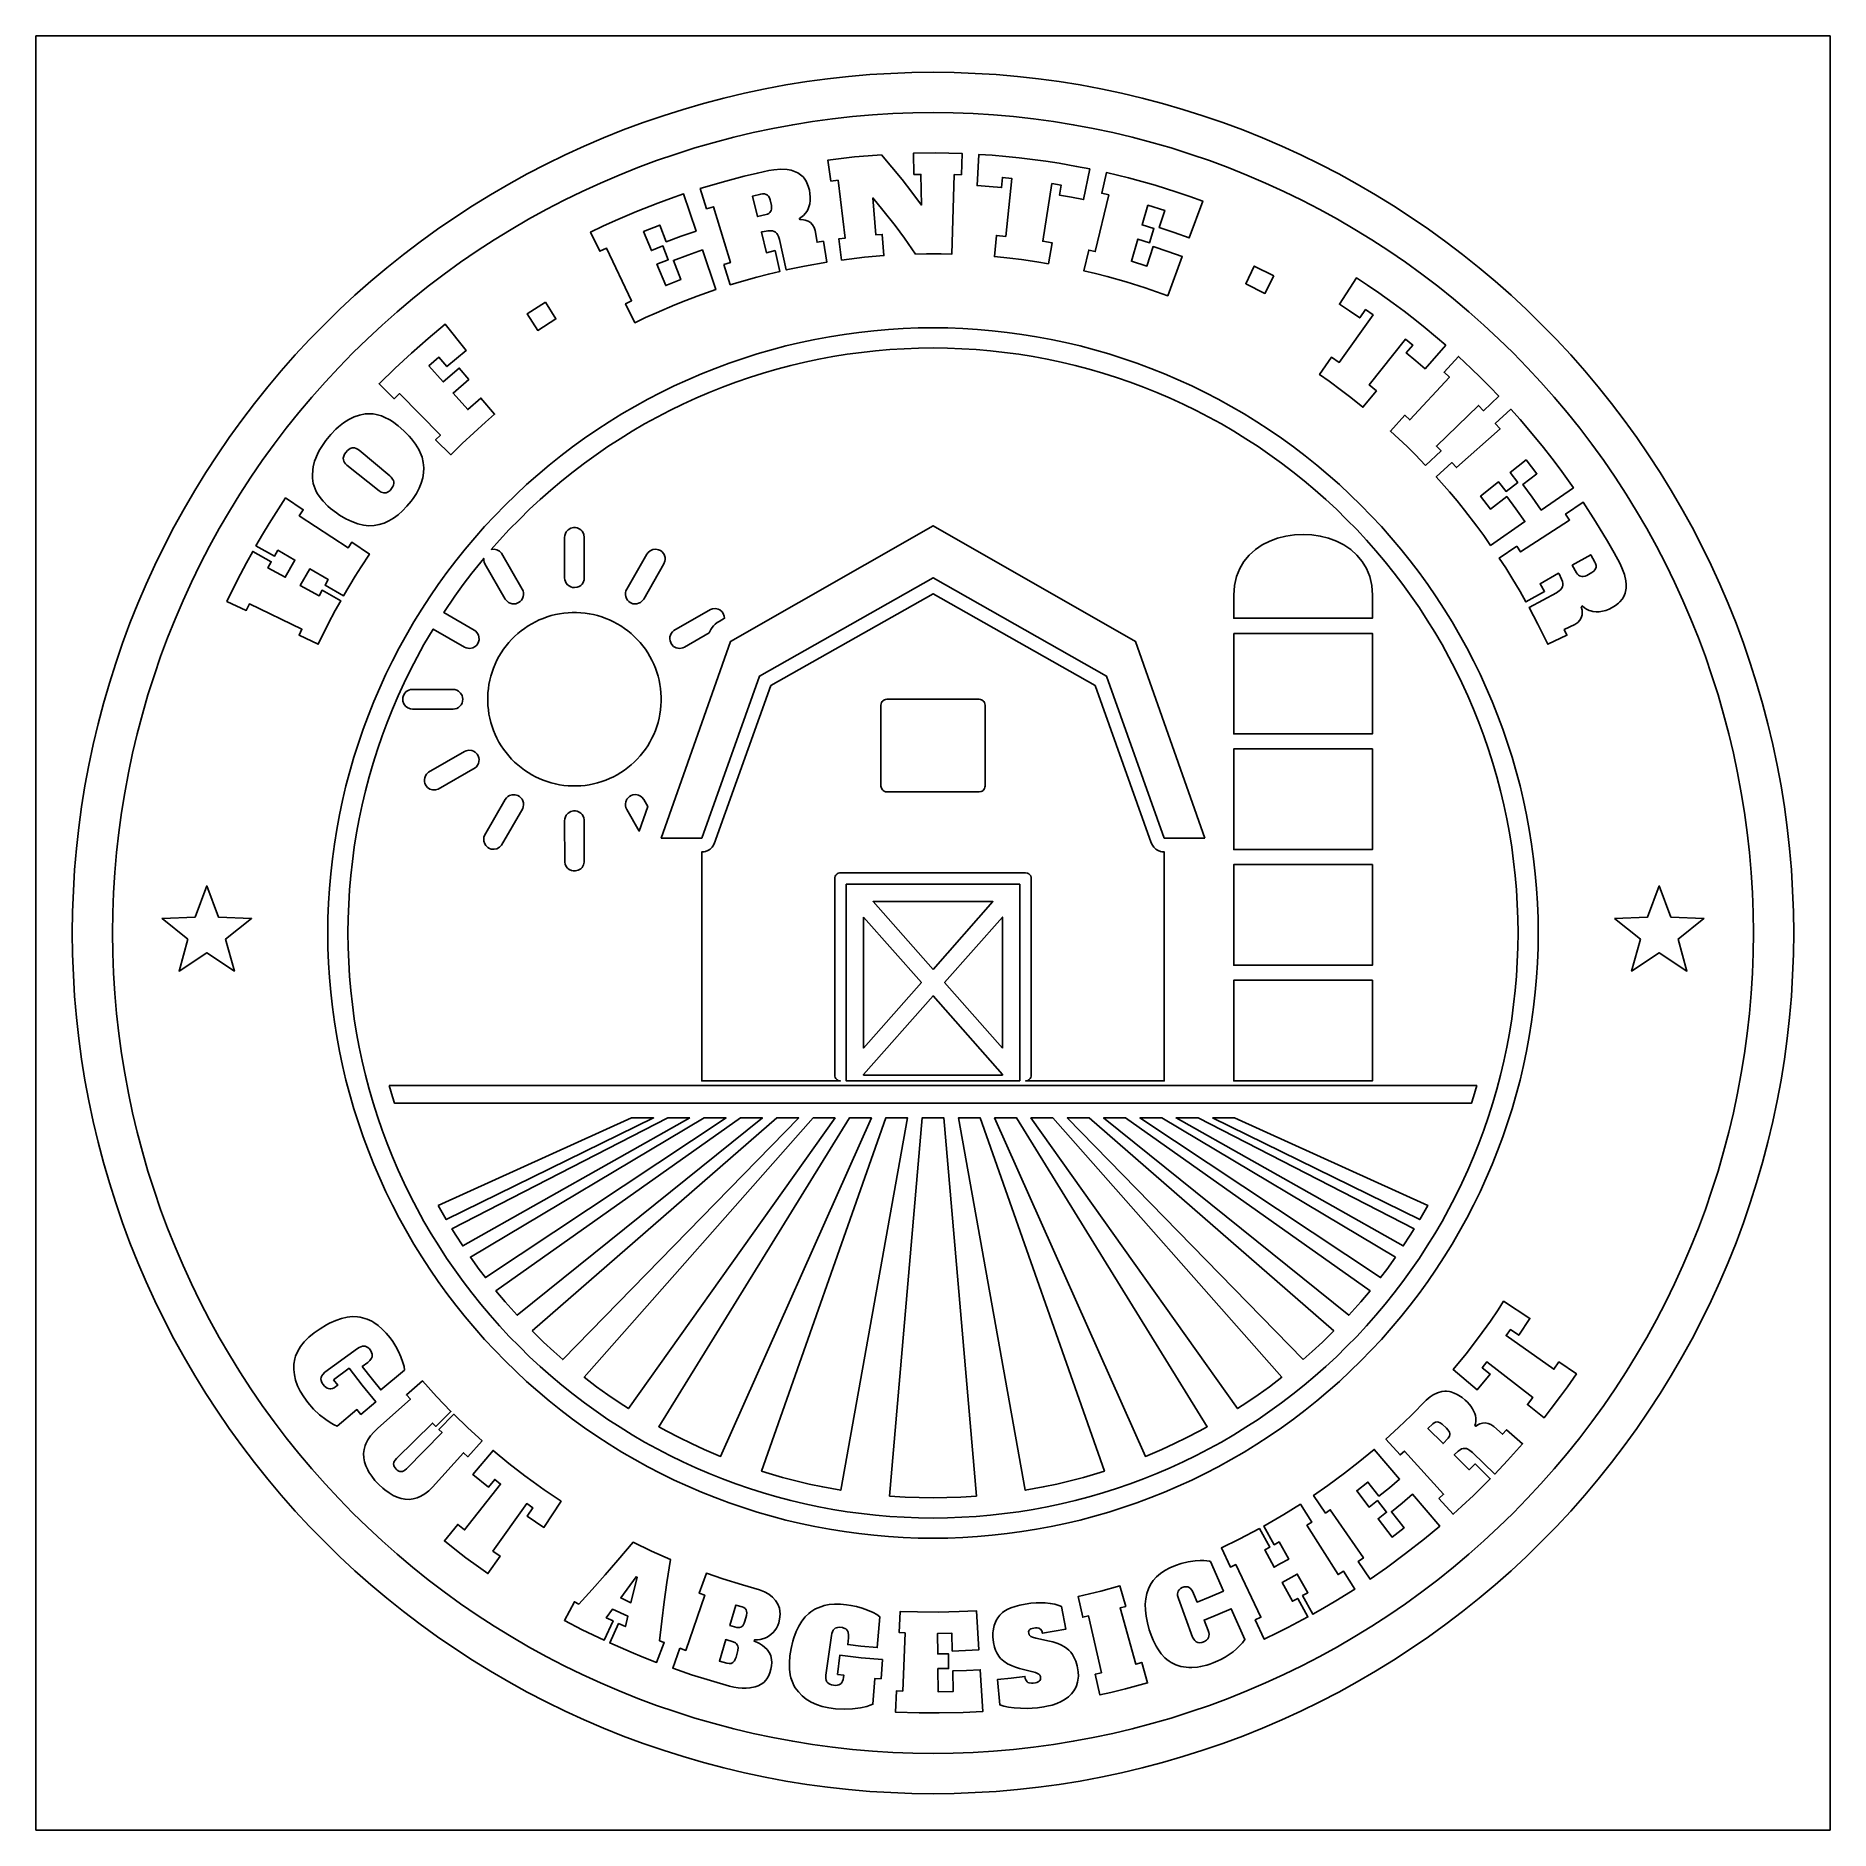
# Model space of a CAD drawing. Header units: millimetres. Extents: x 0 to 272, y 0 to 272.
import ezdxf

# ---------------------------------------------------------------- set-up
doc = ezdxf.new("R2010")
doc.units = ezdxf.units.MM

msp = doc.modelspace()

# ---------------------------------------------------------------- linework, layer by layer
at = {"layer": 'ENTGITTERRAHMEN'}
msp.add_lwpolyline([(0.5, 271.5), (271.5, 271.5), (271.5, 0.5), (0.5, 0.5)], close=True, dxfattribs=at)
at = {"layer": 'MOTIV'}
for points in [[(258.401, 179.796), (257.289, 182.786), (256.104, 185.749), (254.847, 188.681), (253.519, 191.582), (252.119, 194.449), (250.65, 197.282), (249.111, 200.077), (247.505, 202.833), (245.831, 205.55), (244.091, 208.224), (242.286, 210.855), (240.417, 213.441), (238.485, 215.98), (236.491, 218.471), (234.437, 220.912), (232.324, 223.303), (230.152, 225.64), (227.924, 227.924), (225.64, 230.152), (223.303, 232.324), (220.912, 234.437), (218.471, 236.491), (215.98, 238.485), (213.441, 240.417), (210.855, 242.286), (208.224, 244.091), (205.55, 245.831), (202.833, 247.505), (200.077, 249.111), (197.282, 250.65), (194.449, 252.119), (191.582, 253.519), (188.681, 254.847), (185.749, 256.104), (182.786, 257.289), (179.796, 258.401), (176.779, 259.439), (173.737, 260.402), (170.673, 261.291), (167.587, 262.104), (164.483, 262.841), (161.362, 263.502), (158.225, 264.086), (155.075, 264.593), (151.913, 265.022), (148.742, 265.374), (145.563, 265.648), (142.379, 265.843), (139.19, 265.961), (136, 266), (132.81, 265.961), (129.621, 265.843), (126.437, 265.648), (123.258, 265.374), (120.087, 265.022), (116.925, 264.593), (113.775, 264.086), (110.638, 263.502), (107.517, 262.841), (104.413, 262.104), (101.327, 261.291), (98.263, 260.402), (95.221, 259.439), (92.204, 258.401), (89.214, 257.289), (86.251, 256.104), (83.319, 254.847), (80.418, 253.519), (77.551, 252.119), (74.718, 250.65), (71.923, 249.111), (69.167, 247.505), (66.45, 245.831), (63.776, 244.091), (61.145, 242.286), (58.559, 240.417), (56.02, 238.485), (53.529, 236.491), (51.088, 234.437), (48.697, 232.324), (46.36, 230.152), (44.076, 227.924), (41.848, 225.64), (39.676, 223.303), (37.563, 220.912), (35.509, 218.471), (33.515, 215.98), (31.583, 213.441), (29.714, 210.855), (27.909, 208.224), (26.169, 205.55), (24.495, 202.833), (22.889, 200.077), (21.35, 197.282), (19.881, 194.449), (18.481, 191.582), (17.153, 188.681), (15.896, 185.749), (14.711, 182.786), (13.599, 179.796), (12.561, 176.779), (11.598, 173.737), (10.709, 170.673), (9.896, 167.587), (9.159, 164.483), (8.498, 161.362), (7.914, 158.225), (7.407, 155.075), (6.978, 151.913), (6.626, 148.742), (6.352, 145.563), (6.157, 142.379), (6.039, 139.19), (6, 136), (6.039, 132.81), (6.157, 129.621), (6.352, 126.437), (6.626, 123.258), (6.978, 120.087), (7.407, 116.925), (7.914, 113.775), (8.498, 110.638), (9.159, 107.517), (9.896, 104.413), (10.709, 101.327), (11.598, 98.263), (12.561, 95.221), (13.599, 92.204), (14.711, 89.214), (15.896, 86.251), (17.153, 83.319), (18.481, 80.418), (19.881, 77.551), (21.35, 74.718), (22.889, 71.923), (24.495, 69.167), (26.169, 66.45), (27.909, 63.776), (29.714, 61.145), (31.583, 58.559), (33.515, 56.02), (35.509, 53.529), (37.563, 51.088), (39.676, 48.697), (41.848, 46.36), (44.076, 44.076), (46.36, 41.848), (48.697, 39.676), (51.088, 37.563), (53.529, 35.509), (56.02, 33.515), (58.559, 31.583), (61.145, 29.714), (63.776, 27.909), (66.45, 26.169), (69.167, 24.495), (71.923, 22.889), (74.718, 21.35), (77.551, 19.881), (80.418, 18.481), (83.319, 17.153), (86.251, 15.896), (89.214, 14.711), (92.204, 13.599), (95.221, 12.561), (98.263, 11.598), (101.327, 10.709), (104.413, 9.896), (107.517, 9.159), (110.638, 8.498), (113.775, 7.914), (116.925, 7.407), (120.087, 6.978), (123.258, 6.626), (126.437, 6.352), (129.621, 6.157), (132.81, 6.039), (136, 6), (139.19, 6.039), (142.379, 6.157), (145.563, 6.352), (148.742, 6.626), (151.913, 6.978), (155.075, 7.407), (158.225, 7.914), (161.362, 8.498), (164.483, 9.159), (167.587, 9.896), (170.673, 10.709), (173.737, 11.598), (176.779, 12.561), (179.796, 13.599), (182.786, 14.711), (185.749, 15.896), (188.681, 17.153), (191.582, 18.481), (194.449, 19.881), (197.282, 21.35), (200.077, 22.889), (202.833, 24.495), (205.55, 26.169), (208.224, 27.909), (210.855, 29.714), (213.441, 31.583), (215.98, 33.515), (218.471, 35.509), (220.912, 37.563), (223.303, 39.676), (225.64, 41.848), (227.924, 44.076), (230.152, 46.36), (232.324, 48.697), (234.437, 51.088), (236.491, 53.529), (238.485, 56.02), (240.417, 58.559), (242.286, 61.145), (244.091, 63.776), (245.831, 66.45), (247.505, 69.167), (249.111, 71.923), (250.65, 74.718), (252.119, 77.551), (253.519, 80.418), (254.847, 83.319), (256.104, 86.251), (257.289, 89.214), (258.401, 92.204), (259.439, 95.221), (260.402, 98.263), (261.291, 101.327), (262.104, 104.413), (262.841, 107.517), (263.502, 110.638), (264.086, 113.775), (264.593, 116.925), (265.022, 120.087), (265.374, 123.258), (265.648, 126.437), (265.843, 129.621), (265.961, 132.81), (266, 136), (265.961, 139.19), (265.843, 142.379), (265.648, 145.563), (265.374, 148.742), (265.022, 151.913), (264.593, 155.075), (264.086, 158.225), (263.502, 161.362), (262.841, 164.483), (262.104, 167.587), (261.291, 170.673), (260.402, 173.737), (259.439, 176.779)], [(252.663, 94.257), (251.604, 91.407), (250.474, 88.583), (249.276, 85.788), (248.01, 83.023), (246.676, 80.29), (245.276, 77.591), (243.809, 74.927), (242.278, 72.299), (240.683, 69.71), (239.024, 67.161), (237.304, 64.654), (235.522, 62.189), (233.681, 59.769), (231.781, 57.395), (229.823, 55.068), (227.808, 52.79), (225.739, 50.562), (223.615, 48.385), (221.438, 46.261), (219.21, 44.192), (216.932, 42.177), (214.605, 40.219), (212.231, 38.319), (209.811, 36.478), (207.346, 34.696), (204.839, 32.976), (202.29, 31.317), (199.701, 29.722), (197.073, 28.191), (194.409, 26.724), (191.71, 25.324), (188.977, 23.99), (186.212, 22.724), (183.417, 21.526), (180.593, 20.396), (177.743, 19.337), (174.867, 18.348), (171.968, 17.429), (169.047, 16.582), (166.107, 15.807), (163.148, 15.104), (160.173, 14.475), (157.183, 13.918), (154.181, 13.435), (151.167, 13.026), (148.145, 12.69), (145.115, 12.429), (142.08, 12.243), (139.041, 12.131), (136, 12.094), (132.959, 12.131), (129.92, 12.243), (126.885, 12.429), (123.855, 12.69), (120.833, 13.026), (117.819, 13.435), (114.817, 13.918), (111.827, 14.475), (108.852, 15.104), (105.893, 15.807), (102.953, 16.582), (100.032, 17.429), (97.133, 18.348), (94.257, 19.337), (91.407, 20.396), (88.583, 21.526), (85.788, 22.724), (83.023, 23.99), (80.29, 25.324), (77.591, 26.724), (74.927, 28.191), (72.299, 29.722), (69.71, 31.317), (67.161, 32.976), (64.654, 34.696), (62.189, 36.478), (59.769, 38.319), (57.395, 40.219), (55.068, 42.177), (52.79, 44.192), (50.562, 46.261), (48.385, 48.385), (46.261, 50.562), (44.192, 52.79), (42.177, 55.068), (40.219, 57.395), (38.319, 59.769), (36.478, 62.189), (34.696, 64.654), (32.976, 67.161), (31.317, 69.71), (29.722, 72.299), (28.191, 74.927), (26.724, 77.591), (25.324, 80.29), (23.99, 83.023), (22.724, 85.788), (21.526, 88.583), (20.396, 91.407), (19.337, 94.257), (18.348, 97.133), (17.429, 100.032), (16.582, 102.953), (15.807, 105.893), (15.104, 108.852), (14.475, 111.827), (13.918, 114.817), (13.435, 117.819), (13.026, 120.833), (12.69, 123.855), (12.429, 126.885), (12.243, 129.92), (12.131, 132.959), (12.094, 136), (12.131, 139.041), (12.243, 142.08), (12.429, 145.115), (12.69, 148.145), (13.026, 151.167), (13.435, 154.181), (13.918, 157.183), (14.475, 160.173), (15.104, 163.148), (15.807, 166.107), (16.582, 169.047), (17.429, 171.968), (18.348, 174.867), (19.337, 177.743), (20.396, 180.593), (21.526, 183.417), (22.724, 186.212), (23.99, 188.977), (25.324, 191.71), (26.724, 194.409), (28.191, 197.073), (29.722, 199.701), (31.317, 202.29), (32.976, 204.839), (34.696, 207.346), (36.478, 209.811), (38.319, 212.231), (40.219, 214.605), (42.177, 216.932), (44.192, 219.21), (46.261, 221.438), (48.385, 223.615), (50.562, 225.739), (52.79, 227.808), (55.068, 229.823), (57.395, 231.781), (59.769, 233.681), (62.189, 235.522), (64.654, 237.304), (67.161, 239.024), (69.71, 240.683), (72.299, 242.278), (74.927, 243.809), (77.591, 245.276), (80.29, 246.676), (83.023, 248.01), (85.788, 249.276), (88.583, 250.474), (91.407, 251.604), (94.257, 252.663), (97.133, 253.652), (100.032, 254.571), (102.953, 255.418), (105.893, 256.193), (108.852, 256.896), (111.827, 257.525), (114.817, 258.082), (117.819, 258.565), (120.833, 258.974), (123.855, 259.31), (126.885, 259.571), (129.92, 259.757), (132.959, 259.869), (136, 259.906), (139.041, 259.869), (142.08, 259.757), (145.115, 259.571), (148.145, 259.31), (151.167, 258.974), (154.181, 258.565), (157.183, 258.082), (160.173, 257.525), (163.148, 256.896), (166.107, 256.193), (169.047, 255.418), (171.968, 254.571), (174.867, 253.652), (177.743, 252.663), (180.593, 251.604), (183.417, 250.474), (186.212, 249.276), (188.977, 248.01), (191.71, 246.676), (194.409, 245.276), (197.073, 243.809), (199.701, 242.278), (202.29, 240.683), (204.839, 239.024), (207.346, 237.304), (209.811, 235.522), (212.231, 233.681), (214.605, 231.781), (216.932, 229.823), (219.21, 227.808), (221.438, 225.739), (223.615, 223.615), (225.739, 221.438), (227.808, 219.21), (229.823, 216.932), (231.781, 214.605), (233.681, 212.231), (235.522, 209.811), (237.304, 207.346), (239.024, 204.839), (240.683, 202.29), (242.278, 199.701), (243.809, 197.073), (245.276, 194.409), (246.676, 191.71), (248.01, 188.977), (249.276, 186.212), (250.474, 183.417), (251.604, 180.593), (252.663, 177.743), (253.652, 174.867), (254.571, 171.968), (255.418, 169.047), (256.193, 166.107), (256.896, 163.148), (257.525, 160.173), (258.082, 157.183), (258.565, 154.181), (258.974, 151.167), (259.31, 148.145), (259.571, 145.115), (259.757, 142.08), (259.869, 139.041), (259.906, 136), (259.869, 132.959), (259.757, 129.92), (259.571, 126.885), (259.31, 123.855), (258.974, 120.833), (258.565, 117.819), (258.082, 114.817), (257.525, 111.827), (256.896, 108.852), (256.193, 105.893), (255.418, 102.953), (254.571, 100.032), (253.652, 97.133)], [(136.396, 253.812), (133.043, 253.775), (133.124, 250.565), (134.173, 250.587), (134.247, 245.946), (132.812, 247.878), (131.327, 249.791), (129.794, 251.683), (128.213, 253.555), (126.189, 253.403), (124.168, 253.217), (122.15, 252.996), (120.137, 252.74), (120.569, 249.558), (121.654, 249.7), (122.757, 240.957), (121.756, 240.826), (122.188, 237.644), (125.667, 238.056), (128.575, 238.309), (128.343, 241.512), (127.376, 241.437), (126.918, 247.039), (128.435, 245.185), (130.264, 242.84), (131.673, 240.942), (133.367, 238.544), (135.017, 238.573), (137.218, 238.571), (138.868, 238.538), (139.204, 250.556), (140.298, 250.521), (140.418, 253.73), (138.407, 253.788)], [(159.688, 251.407), (157.696, 251.797), (155.031, 252.265), (153.026, 252.576), (151.015, 252.852), (149, 253.093), (146.981, 253.3), (144.959, 253.471), (142.934, 253.608), (142.655, 248.878), (144.507, 248.753), (146.357, 248.598), (146.497, 250.119), (147.89, 249.983), (146.976, 241.219), (145.569, 241.356), (145.279, 238.158), (147.616, 237.918), (149.365, 237.704), (151.691, 237.371), (153.431, 237.086), (153.976, 240.251), (152.582, 240.482), (153.963, 249.185), (155.344, 248.957), (155.086, 247.451), (156.913, 247.123), (158.735, 246.765)], [(104.43, 236.969), (105.388, 233.904), (107.101, 234.423), (109.397, 235.069), (111.13, 235.518), (112.869, 235.936), (112.145, 239.065), (110.849, 238.756), (110.085, 241.875), (110.213, 241.906), (111.097, 242.06), (111.446, 242.078), (111.739, 242.054), (111.998, 241.979), (112.222, 241.853), (112.412, 241.677), (112.537, 241.503), (112.68, 241.213), (112.825, 240.754), (113.843, 236.157), (116.606, 236.728), (119.941, 237.313), (119.438, 240.485), (118.501, 240.332), (118.196, 242.093), (118.033, 242.579), (117.8, 242.981), (117.498, 243.3), (117.126, 243.535), (116.684, 243.684), (116.437, 243.727), (115.892, 243.748), (115.836, 243.936), (116.222, 244.197), (116.451, 244.396), (116.752, 244.73), (116.923, 244.978), (117.073, 245.246), (117.253, 245.684), (117.379, 246.149), (117.449, 246.638), (117.463, 247.151), (117.419, 247.686), (117.33, 248.19), (117.17, 248.785), (116.957, 249.317), (116.831, 249.56), (116.54, 249.999), (116.374, 250.194), (116.003, 250.538), (115.797, 250.686), (115.577, 250.818), (115.099, 251.034), (114.572, 251.196), (113.995, 251.303), (113.041, 251.359), (111.98, 251.289), (111.216, 251.171), (109.474, 250.787), (107.466, 250.305), (104.14, 249.423), (100.842, 248.444), (101.8, 245.379), (102.846, 245.701), (105.395, 237.266)], [(162.306, 235.148), (165.198, 234.335), (168.065, 233.438), (169.772, 232.859), (171.468, 232.251), (173.648, 238.167), (171.456, 238.949), (169.247, 239.683), (168.302, 236.737), (165.967, 237.456), (166.954, 240.799), (168.71, 240.264), (169.378, 242.394), (167.586, 242.94), (168.463, 245.907), (170.992, 245.128), (170.167, 242.555), (172.438, 241.8), (174.691, 240.997), (176.736, 246.546), (174.787, 247.245), (172.827, 247.909), (169.534, 248.939), (167.545, 249.511), (165.545, 250.048), (162.193, 250.864), (161.479, 247.733), (162.545, 247.485), (160.504, 238.913), (159.52, 239.142), (158.806, 236.011), (160.56, 235.595)], [(94.24, 229.693), (97.001, 230.876), (98.674, 231.546), (100.359, 232.187), (103.191, 233.19), (101.174, 239.164), (98.976, 238.396), (96.796, 237.581), (97.91, 234.694), (95.641, 233.788), (94.311, 237.01), (96.013, 237.696), (95.197, 239.774), (93.459, 239.074), (92.279, 241.933), (94.737, 242.915), (95.71, 240.394), (97.951, 241.231), (100.209, 242.021), (98.318, 247.624), (96.363, 246.944), (94.419, 246.231), (91.21, 244.966), (88.038, 243.608), (86.155, 242.749), (84.287, 241.856), (85.697, 238.971), (86.682, 239.446), (90.474, 231.492), (89.565, 231.053), (90.974, 228.168), (92.6, 228.945)], [(110.784, 247.564), (110.999, 247.434), (111.135, 247.293), (111.282, 247.048), (111.39, 246.737), (111.582, 245.872), (111.614, 245.622), (111.602, 245.327), (111.552, 245.134), (111.469, 244.966), (111.351, 244.821), (111.2, 244.696), (111.016, 244.591), (110.798, 244.508), (109.517, 244.196), (108.754, 247.315), (109.99, 247.609), (110.236, 247.642), (110.53, 247.633)], [(187.504, 235.253), (184.526, 236.743), (183.234, 234.061), (186.133, 232.611)], [(213.443, 224.783), (211.902, 226.104), (210.338, 227.398), (208.753, 228.665), (207.146, 229.904), (205.518, 231.116), (203.315, 232.687), (201.64, 233.833), (199.945, 234.949), (197.373, 230.969), (198.924, 229.948), (200.457, 228.903), (201.328, 230.158), (202.473, 229.353), (197.362, 222.175), (196.205, 222.987), (194.378, 220.346), (195.818, 219.331), (197.711, 217.939), (199.11, 216.867), (200.945, 215.4), (202.979, 217.886), (201.879, 218.773), (207.366, 225.668), (208.456, 224.789), (207.49, 223.606), (208.919, 222.421), (210.328, 221.212)], [(77.493, 231.293), (74.681, 229.509), (76.313, 227.02), (79.05, 228.756)], [(66.629, 211.564), (68.421, 213.171), (69.79, 214.348), (67.717, 216.801), (65.718, 215.069), (63.506, 217.557), (65.887, 219.612), (64.453, 221.323), (62.023, 219.225), (59.864, 221.655), (61.363, 222.964), (62.575, 221.553), (64.03, 222.781), (65.507, 223.984), (62.336, 227.942), (59.742, 225.803), (57.211, 223.59), (54.743, 221.306), (52.342, 218.953), (54.623, 216.692), (55.396, 217.465), (61.594, 211.201), (60.88, 210.487), (63.16, 208.226), (64.875, 209.915)], [(222.063, 166.794), (221.281, 168.897), (220.448, 170.98), (219.564, 173.042), (218.63, 175.081), (217.646, 177.097), (216.613, 179.089), (215.531, 181.054), (214.402, 182.992), (213.225, 184.902), (212.002, 186.783), (210.732, 188.632), (209.418, 190.451), (208.06, 192.236), (206.658, 193.988), (205.214, 195.704), (203.728, 197.385), (202.201, 199.028), (200.634, 200.634), (199.028, 202.201), (197.385, 203.728), (195.704, 205.214), (193.988, 206.658), (192.236, 208.06), (190.451, 209.418), (188.632, 210.732), (186.783, 212.002), (184.902, 213.225), (182.992, 214.402), (181.054, 215.531), (179.089, 216.613), (177.097, 217.646), (175.081, 218.63), (173.042, 219.564), (170.98, 220.448), (168.897, 221.281), (166.794, 222.063), (164.672, 222.793), (162.534, 223.47), (160.379, 224.095), (158.21, 224.667), (156.027, 225.185), (153.832, 225.65), (151.627, 226.061), (149.412, 226.417), (147.189, 226.719), (144.959, 226.966), (142.724, 227.159), (140.485, 227.296), (138.243, 227.379), (136, 227.406), (133.757, 227.379), (131.515, 227.296), (129.276, 227.159), (127.041, 226.966), (124.811, 226.719), (122.588, 226.417), (120.373, 226.061), (118.168, 225.65), (115.973, 225.185), (113.79, 224.667), (111.621, 224.095), (109.466, 223.47), (107.328, 222.793), (105.206, 222.063), (103.103, 221.281), (101.02, 220.448), (98.958, 219.564), (96.919, 218.63), (94.903, 217.646), (92.911, 216.613), (90.946, 215.531), (89.008, 214.402), (87.098, 213.225), (85.217, 212.002), (83.368, 210.732), (81.549, 209.418), (79.764, 208.06), (78.012, 206.658), (76.296, 205.214), (74.615, 203.728), (72.972, 202.201), (71.366, 200.634), (69.799, 199.028), (68.272, 197.385), (66.786, 195.704), (65.342, 193.988), (63.94, 192.236), (62.582, 190.451), (61.268, 188.632), (59.998, 186.783), (58.775, 184.902), (57.598, 182.992), (56.469, 181.054), (55.387, 179.089), (54.354, 177.097), (53.37, 175.081), (52.436, 173.042), (51.552, 170.98), (50.719, 168.897), (49.937, 166.794), (49.207, 164.672), (48.53, 162.534), (47.905, 160.379), (47.333, 158.21), (46.815, 156.027), (46.35, 153.832), (45.939, 151.627), (45.583, 149.412), (45.281, 147.189), (45.034, 144.959), (44.841, 142.724), (44.704, 140.485), (44.621, 138.243), (44.594, 136), (44.621, 133.757), (44.704, 131.515), (44.841, 129.276), (45.034, 127.041), (45.281, 124.811), (45.583, 122.588), (45.939, 120.373), (46.35, 118.168), (46.815, 115.973), (47.333, 113.79), (47.905, 111.621), (48.53, 109.466), (49.207, 107.328), (49.937, 105.206), (50.719, 103.103), (51.552, 101.02), (52.436, 98.958), (53.37, 96.919), (54.354, 94.903), (55.387, 92.911), (56.469, 90.946), (57.598, 89.008), (58.775, 87.098), (59.998, 85.217), (61.268, 83.368), (62.582, 81.549), (63.94, 79.764), (65.342, 78.012), (66.786, 76.296), (68.272, 74.615), (69.799, 72.972), (71.366, 71.366), (72.972, 69.799), (74.615, 68.272), (76.296, 66.786), (78.012, 65.342), (79.764, 63.94), (81.549, 62.582), (83.368, 61.268), (85.217, 59.998), (87.098, 58.775), (89.008, 57.598), (90.946, 56.469), (92.911, 55.387), (94.903, 54.354), (96.919, 53.37), (98.958, 52.436), (101.02, 51.552), (103.103, 50.719), (105.206, 49.937), (107.328, 49.207), (109.466, 48.53), (111.621, 47.905), (113.79, 47.333), (115.973, 46.815), (118.168, 46.35), (120.373, 45.939), (122.588, 45.583), (124.811, 45.281), (127.041, 45.034), (129.276, 44.841), (131.515, 44.704), (133.757, 44.621), (136, 44.594), (138.243, 44.621), (140.485, 44.704), (142.724, 44.841), (144.959, 45.034), (147.189, 45.281), (149.412, 45.583), (151.627, 45.939), (153.832, 46.35), (156.027, 46.815), (158.21, 47.333), (160.379, 47.905), (162.534, 48.53), (164.672, 49.207), (166.794, 49.937), (168.897, 50.719), (170.98, 51.552), (173.042, 52.436), (175.081, 53.37), (177.097, 54.354), (179.089, 55.387), (181.054, 56.469), (182.992, 57.598), (184.902, 58.775), (186.783, 59.998), (188.632, 61.268), (190.451, 62.582), (192.236, 63.94), (193.988, 65.342), (195.704, 66.786), (197.385, 68.272), (199.028, 69.799), (200.634, 71.366), (202.201, 72.972), (203.728, 74.615), (205.214, 76.296), (206.658, 78.012), (208.06, 79.764), (209.418, 81.549), (210.732, 83.368), (212.002, 85.217), (213.225, 87.098), (214.402, 89.008), (215.531, 90.946), (216.613, 92.911), (217.646, 94.903), (218.63, 96.919), (219.564, 98.958), (220.448, 101.02), (221.281, 103.103), (222.063, 105.206), (222.793, 107.328), (223.47, 109.466), (224.095, 111.621), (224.667, 113.79), (225.185, 115.973), (225.65, 118.168), (226.061, 120.373), (226.417, 122.588), (226.719, 124.811), (226.966, 127.041), (227.159, 129.276), (227.296, 131.515), (227.379, 133.757), (227.406, 136), (227.379, 138.243), (227.296, 140.485), (227.159, 142.724), (226.966, 144.959), (226.719, 147.189), (226.417, 149.412), (226.061, 151.627), (225.65, 153.832), (225.185, 156.027), (224.667, 158.21), (224.095, 160.379), (223.47, 162.534), (222.793, 164.672)], [(72.153, 185.798), (72.434, 185.723), (72.724, 185.704), (73.013, 185.742), (73.418, 185.902), (73.655, 186.072), (73.854, 186.284), (74.007, 186.531), (74.11, 186.804), (74.157, 187.091), (74.148, 187.382), (74.082, 187.665), (73.962, 187.93), (70.826, 193.348), (70.523, 193.661), (70.142, 193.873), (69.716, 193.965), (69.284, 193.929), (70.53, 195.339), (72.006, 196.927), (73.52, 198.48), (75.073, 199.994), (76.661, 201.47), (78.286, 202.907), (79.945, 204.303), (81.639, 205.658), (83.364, 206.971), (85.122, 208.241), (86.91, 209.468), (88.728, 210.651), (90.574, 211.788), (92.448, 212.88), (94.348, 213.926), (96.273, 214.925), (98.221, 215.876), (100.193, 216.779), (102.186, 217.633), (104.2, 218.439), (106.233, 219.194), (108.283, 219.9), (110.351, 220.555), (112.433, 221.159), (114.53, 221.711), (116.64, 222.212), (118.762, 222.662), (120.894, 223.059), (123.035, 223.403), (125.184, 223.695), (127.339, 223.934), (129.5, 224.12), (131.664, 224.253), (133.832, 224.333), (136, 224.359), (138.168, 224.333), (140.336, 224.253), (142.5, 224.12), (144.661, 223.934), (146.816, 223.695), (148.965, 223.403), (151.106, 223.059), (153.238, 222.662), (155.36, 222.212), (157.47, 221.711), (159.567, 221.159), (161.649, 220.555), (163.717, 219.9), (165.767, 219.194), (167.8, 218.439), (169.814, 217.633), (171.807, 216.779), (173.779, 215.876), (175.727, 214.925), (177.652, 213.926), (179.552, 212.88), (181.426, 211.788), (183.272, 210.651), (185.09, 209.468), (186.878, 208.241), (188.636, 206.971), (190.361, 205.658), (192.055, 204.303), (193.714, 202.907), (195.339, 201.47), (196.927, 199.994), (198.48, 198.48), (199.994, 196.927), (201.47, 195.339), (202.907, 193.714), (204.303, 192.055), (205.658, 190.361), (206.971, 188.636), (208.241, 186.878), (209.468, 185.09), (210.651, 183.272), (211.788, 181.426), (212.88, 179.552), (213.926, 177.652), (214.925, 175.727), (215.876, 173.779), (216.779, 171.807), (217.633, 169.814), (218.439, 167.8), (219.194, 165.767), (219.9, 163.717), (220.555, 161.649), (221.159, 159.567), (221.711, 157.47), (222.212, 155.36), (222.662, 153.238), (223.059, 151.106), (223.403, 148.965), (223.695, 146.816), (223.934, 144.661), (224.12, 142.5), (224.253, 140.336), (224.333, 138.168), (224.359, 136), (224.333, 133.832), (224.253, 131.664), (224.12, 129.5), (223.934, 127.339), (223.695, 125.184), (223.403, 123.035), (223.059, 120.894), (222.662, 118.762), (222.212, 116.64), (221.711, 114.53), (221.159, 112.433), (220.555, 110.351), (219.9, 108.283), (219.194, 106.233), (218.439, 104.2), (217.633, 102.186), (216.779, 100.193), (215.876, 98.221), (214.925, 96.273), (213.926, 94.348), (212.88, 92.448), (211.788, 90.574), (210.651, 88.728), (209.468, 86.91), (208.241, 85.122), (206.971, 83.364), (205.658, 81.639), (204.303, 79.945), (202.907, 78.286), (201.47, 76.661), (199.994, 75.073), (198.48, 73.52), (196.927, 72.006), (195.339, 70.53), (193.714, 69.093), (192.055, 67.697), (190.361, 66.342), (188.636, 65.029), (186.878, 63.759), (185.09, 62.532), (183.272, 61.349), (181.426, 60.212), (179.552, 59.12), (177.652, 58.074), (175.727, 57.075), (173.779, 56.124), (171.807, 55.221), (169.814, 54.367), (167.8, 53.561), (165.767, 52.806), (163.717, 52.1), (161.649, 51.445), (159.567, 50.841), (157.47, 50.289), (155.36, 49.788), (153.238, 49.338), (151.106, 48.941), (148.965, 48.597), (146.816, 48.305), (144.661, 48.066), (142.5, 47.88), (140.336, 47.747), (138.168, 47.667), (136, 47.641), (133.832, 47.667), (131.664, 47.747), (129.5, 47.88), (127.339, 48.066), (125.184, 48.305), (123.035, 48.597), (120.894, 48.941), (118.762, 49.338), (116.64, 49.788), (114.53, 50.289), (112.433, 50.841), (110.351, 51.445), (108.283, 52.1), (106.233, 52.806), (104.2, 53.561), (102.186, 54.367), (100.193, 55.221), (98.221, 56.124), (96.273, 57.075), (94.348, 58.074), (92.448, 59.12), (90.574, 60.212), (88.728, 61.349), (86.91, 62.532), (85.122, 63.759), (83.364, 65.029), (81.639, 66.342), (79.945, 67.697), (78.286, 69.093), (76.661, 70.53), (75.073, 72.006), (73.52, 73.52), (72.006, 75.073), (70.53, 76.661), (69.093, 78.286), (67.697, 79.945), (66.342, 81.639), (65.029, 83.364), (63.759, 85.122), (62.532, 86.91), (61.349, 88.728), (60.212, 90.574), (59.12, 92.448), (58.074, 94.348), (57.075, 96.273), (56.124, 98.221), (55.221, 100.193), (54.367, 102.186), (53.561, 104.2), (52.806, 106.233), (52.1, 108.283), (51.445, 110.351), (50.841, 112.433), (50.289, 114.53), (49.788, 116.64), (49.338, 118.762), (48.941, 120.894), (48.597, 123.035), (48.305, 125.184), (48.066, 127.339), (47.88, 129.5), (47.747, 131.664), (47.667, 133.832), (47.641, 136), (47.667, 138.168), (47.747, 140.336), (47.88, 142.5), (48.066, 144.661), (48.305, 146.816), (48.597, 148.965), (48.941, 151.106), (49.338, 153.238), (49.788, 155.36), (50.289, 157.47), (50.841, 159.567), (51.445, 161.649), (52.1, 163.717), (52.806, 165.767), (53.561, 167.8), (54.367, 169.814), (55.221, 171.807), (56.124, 173.779), (57.075, 175.727), (58.074, 177.652), (59.12, 179.552), (60.509, 181.908), (65.22, 179.188), (65.485, 179.068), (65.768, 179.002), (66.059, 178.993), (66.485, 179.085), (66.866, 179.296), (67.078, 179.495), (67.248, 179.732), (67.368, 179.997), (67.434, 180.28), (67.427, 180.716), (67.352, 180.997), (67.223, 181.258), (66.941, 181.591), (66.704, 181.76), (62.096, 184.421), (63.759, 186.878), (65.029, 188.636), (66.342, 190.361), (68.137, 192.577), (68.147, 192.289), (68.213, 192.006), (68.333, 191.74), (71.39, 186.446), (71.559, 186.209), (71.892, 185.927)], [(210.408, 206.61), (212.737, 208.82), (212.039, 209.549), (218.372, 215.676), (219.129, 214.886), (221.458, 217.096), (220.089, 218.516), (218.696, 219.912), (217.28, 221.284), (215.356, 223.077), (213.193, 220.703), (213.998, 219.963), (208.001, 213.507), (207.258, 214.19), (205.095, 211.817), (207.594, 209.462), (208.813, 208.253)], [(50.791, 197.514), (51.587, 197.539), (52.355, 197.675), (53.1, 197.907), (53.824, 198.232), (54.529, 198.649), (55.216, 199.16), (55.887, 199.763), (56.545, 200.459), (57.182, 201.236), (57.47, 201.628), (57.977, 202.407), (58.389, 203.182), (58.708, 203.955), (58.931, 204.729), (59.06, 205.504), (59.092, 206.282), (59.019, 207.064), (58.829, 207.851), (58.69, 208.247), (58.322, 209.043), (57.834, 209.845), (57.225, 210.652), (56.875, 211.057), (56.081, 211.868), (55.229, 212.618), (54.382, 213.241), (53.961, 213.504), (53.122, 213.933), (52.704, 214.098), (52.287, 214.23), (51.871, 214.33), (51.456, 214.395), (51.042, 214.428), (50.629, 214.427), (50.217, 214.392), (49.398, 214.232), (48.583, 213.957), (47.777, 213.566), (46.979, 213.06), (46.192, 212.438), (45.803, 212.083), (45.038, 211.287), (44.304, 210.391), (43.974, 209.936), (43.402, 209.033), (43.16, 208.585), (42.763, 207.697), (42.607, 207.258), (42.383, 206.39), (42.314, 205.962), (42.261, 205.118), (42.277, 204.702), (42.324, 204.292), (42.404, 203.887), (42.517, 203.487), (42.663, 203.093), (42.842, 202.705), (43.054, 202.322), (43.575, 201.572), (43.884, 201.206), (44.597, 200.488), (45.001, 200.137), (45.904, 199.449), (46.383, 199.124), (47.322, 198.566), (48.232, 198.128), (49.114, 197.807), (49.967, 197.603)], [(216.283, 199.851), (218.118, 197.473), (219.186, 196.02), (220.227, 194.549), (225.405, 198.148), (224.055, 200.045), (222.666, 201.913), (220.204, 200.04), (218.702, 201.968), (221.427, 204.142), (222.559, 202.697), (224.328, 204.059), (223.172, 205.534), (225.591, 207.463), (227.217, 205.375), (225.066, 203.739), (226.494, 201.819), (227.881, 199.87), (232.736, 203.245), (230.726, 206.049), (229.48, 207.702), (228.206, 209.333), (226.019, 212.002), (224.67, 213.572), (223.294, 215.118), (220.914, 212.961), (221.645, 212.147), (215.06, 206.292), (214.385, 207.044), (212.006, 204.887), (213.99, 202.632), (215.149, 201.251)], [(54.564, 203.93), (54.513, 203.644), (54.423, 203.425), (54.234, 203.127), (53.986, 202.846), (53.728, 202.64), (53.395, 202.492), (53.188, 202.461), (53.046, 202.468), (52.669, 202.577), (52.346, 202.762), (47.475, 206.643), (47.267, 206.845), (47.108, 207.051), (46.999, 207.262), (46.939, 207.477), (46.929, 207.697), (46.988, 207.999), (47.131, 208.313), (47.294, 208.555), (47.562, 208.859), (47.77, 209.035), (47.981, 209.163), (48.268, 209.259), (48.487, 209.276), (48.636, 209.259), (48.864, 209.194), (49.097, 209.078), (49.336, 208.914), (53.942, 205.041), (54.162, 204.835), (54.381, 204.559), (54.49, 204.35), (54.551, 204.141)], [(35.744, 197.875), (34.727, 196.197), (33.739, 194.502), (36.527, 192.908), (37.052, 193.817), (39.622, 192.315), (38.152, 189.72), (35.543, 191.152), (36.052, 192.07), (33.251, 193.641), (32.306, 191.922), (31.389, 190.188), (30.501, 188.439), (29.363, 186.084), (32.27, 184.718), (32.74, 185.706), (40.679, 181.884), (40.246, 180.972), (43.152, 179.607), (44.656, 182.675), (45.715, 184.691), (46.538, 186.188), (43.737, 187.759), (43.267, 186.911), (40.435, 188.466), (41.871, 191.001), (44.66, 189.371), (44.175, 188.532), (46.963, 186.937), (48.708, 189.874), (49.617, 191.32), (50.867, 193.224), (48.201, 195.015), (47.642, 194.175), (40.282, 199.02), (40.888, 199.931), (38.223, 201.722), (36.788, 199.536)], [(224.202, 194.411), (221.525, 192.637), (222.5, 191.137), (223.448, 189.62), (224.672, 187.571), (225.558, 186.017), (228.362, 187.583), (227.704, 188.742), (230.488, 190.343), (230.553, 190.229), (230.947, 189.422), (231.061, 189.093), (231.119, 188.804), (231.12, 188.535), (231.061, 188.285), (230.945, 188.053), (230.813, 187.885), (230.573, 187.666), (230.173, 187.399), (226.04, 185.143), (227.358, 182.648), (228.848, 179.607), (231.754, 180.972), (231.347, 181.83), (232.953, 182.613), (233.374, 182.905), (233.696, 183.24), (233.918, 183.619), (234.04, 184.042), (234.061, 184.508), (234.034, 184.757), (233.902, 185.286), (234.067, 185.393), (234.425, 185.094), (234.68, 184.93), (235.084, 184.734), (235.37, 184.638), (235.669, 184.569), (236.14, 184.517), (236.622, 184.526), (237.112, 184.595), (237.607, 184.724), (238.109, 184.916), (238.569, 185.141), (239.096, 185.46), (239.548, 185.812), (239.746, 186.001), (240.086, 186.403), (240.228, 186.616), (240.455, 187.069), (240.54, 187.308), (240.605, 187.555), (240.68, 188.075), (240.689, 188.626), (240.631, 189.21), (240.42, 190.142), (240.058, 191.141), (239.731, 191.843), (238.878, 193.41), (237.856, 195.204), (236.084, 198.153), (234.226, 201.049), (231.549, 199.276), (232.148, 198.361), (224.756, 193.566)], [(80.362, 195.759), (80.362, 189.645), (80.391, 189.356), (80.475, 189.077), (80.612, 188.82), (80.797, 188.595), (81.022, 188.411), (81.279, 188.273), (81.557, 188.189), (81.847, 188.16), (82.278, 188.224), (82.547, 188.336), (82.789, 188.498), (82.995, 188.703), (83.156, 188.945), (83.303, 189.356), (83.332, 189.645), (83.332, 195.759), (83.268, 196.19), (83.156, 196.459), (82.995, 196.701), (82.789, 196.907), (82.547, 197.069), (82.278, 197.18), (81.992, 197.237), (81.701, 197.237), (81.279, 197.131), (80.905, 196.907), (80.612, 196.584), (80.475, 196.328), (80.391, 196.049)], [(177.052, 150.341), (166.57, 180.037), (136, 197.506), (105.43, 180.037), (94.948, 150.341), (101.062, 150.341), (109.797, 174.797), (136, 189.645), (162.203, 174.797), (170.938, 150.341)], [(186.853, 195.177), (185.728, 194.604), (184.694, 193.903), (183.769, 193.075), (182.972, 192.12), (182.319, 191.037), (181.831, 189.827), (181.525, 188.49), (181.419, 187.025), (181.419, 183.531), (202.381, 183.531), (202.381, 187.025), (202.275, 188.49), (201.969, 189.827), (201.481, 191.037), (200.828, 192.12), (200.031, 193.075), (199.106, 193.903), (198.072, 194.604), (196.947, 195.177), (195.749, 195.623), (194.496, 195.941), (193.207, 196.132), (191.9, 196.196), (190.593, 196.132), (189.304, 195.941), (188.051, 195.623)], [(89.732, 187.93), (89.612, 187.665), (89.546, 187.382), (89.536, 187.091), (89.584, 186.804), (89.686, 186.531), (89.84, 186.284), (90.039, 186.072), (90.276, 185.902), (90.681, 185.742), (90.969, 185.704), (91.26, 185.723), (91.541, 185.798), (91.802, 185.927), (92.134, 186.209), (92.304, 186.446), (95.361, 191.74), (95.521, 192.146), (95.559, 192.434), (95.54, 192.725), (95.465, 193.006), (95.336, 193.267), (95.054, 193.599), (94.817, 193.769), (94.552, 193.889), (94.124, 193.967), (93.691, 193.917), (93.291, 193.744), (92.959, 193.462), (92.789, 193.225)], [(236.147, 191.254), (236.081, 191.011), (235.984, 190.842), (235.789, 190.633), (235.521, 190.442), (234.743, 190.017), (234.512, 189.917), (234.225, 189.847), (234.026, 189.84), (233.842, 189.874), (233.669, 189.946), (233.507, 190.056), (233.356, 190.205), (233.215, 190.391), (232.559, 191.534), (235.343, 193.135), (235.969, 192.03), (236.069, 191.802), (236.143, 191.517)], [(102.761, 149.112), (102.637, 148.957), (102.35, 148.686), (102.188, 148.572), (102.016, 148.474), (101.649, 148.328), (101.456, 148.282), (101.062, 148.244), (101.062, 113.656), (122.025, 113.656), (121.855, 113.673), (121.691, 113.723), (121.54, 113.803), (121.407, 113.912), (121.299, 114.044), (121.218, 114.195), (121.168, 114.359), (121.152, 114.53), (121.152, 144.227), (121.168, 144.397), (121.218, 144.561), (121.299, 144.712), (121.407, 144.844), (121.54, 144.953), (121.691, 145.034), (121.855, 145.083), (122.025, 145.1), (149.975, 145.1), (150.256, 145.054), (150.46, 144.953), (150.632, 144.802), (150.758, 144.613), (150.832, 144.397), (150.848, 144.227), (150.848, 114.53), (150.832, 114.359), (150.782, 114.195), (150.701, 114.044), (150.593, 113.912), (150.46, 113.803), (150.309, 113.723), (150.145, 113.673), (149.975, 113.656), (170.938, 113.656), (170.938, 148.244), (170.544, 148.282), (170.351, 148.328), (169.984, 148.474), (169.812, 148.572), (169.65, 148.686), (169.363, 148.957), (169.131, 149.277), (168.963, 149.636), (160.491, 173.358), (136, 187.236), (111.509, 173.358), (102.961, 149.453)], [(92.175, 179.364), (91.767, 179.861), (91.336, 180.337), (90.881, 180.792), (90.404, 181.224), (89.907, 181.632), (89.391, 182.015), (88.856, 182.372), (88.305, 182.703), (87.737, 183.006), (87.156, 183.281), (86.562, 183.527), (85.957, 183.743), (85.341, 183.93), (84.717, 184.086), (84.087, 184.212), (83.451, 184.306), (82.811, 184.369), (82.168, 184.401), (81.525, 184.401), (80.883, 184.369), (80.243, 184.306), (79.607, 184.212), (78.976, 184.086), (78.353, 183.93), (77.737, 183.743), (77.132, 183.527), (76.538, 183.281), (75.956, 183.006), (75.389, 182.703), (74.838, 182.372), (74.303, 182.015), (73.786, 181.632), (73.289, 181.224), (72.813, 180.792), (72.358, 180.337), (71.926, 179.861), (71.518, 179.364), (71.135, 178.847), (70.778, 178.312), (70.447, 177.761), (70.144, 177.194), (69.869, 176.612), (69.623, 176.018), (69.407, 175.413), (69.22, 174.797), (69.064, 174.174), (68.938, 173.543), (68.844, 172.907), (68.781, 172.267), (68.749, 171.625), (68.749, 170.982), (68.781, 170.339), (68.844, 169.699), (68.938, 169.063), (69.064, 168.433), (69.22, 167.809), (69.407, 167.193), (69.623, 166.588), (69.869, 165.994), (70.144, 165.413), (70.447, 164.845), (70.778, 164.294), (71.135, 163.759), (71.518, 163.243), (71.926, 162.746), (72.358, 162.269), (72.813, 161.814), (73.289, 161.383), (73.786, 160.975), (74.303, 160.591), (74.838, 160.234), (75.389, 159.904), (75.956, 159.6), (76.538, 159.326), (77.132, 159.079), (77.737, 158.863), (78.353, 158.676), (78.976, 158.52), (79.607, 158.394), (80.243, 158.3), (80.883, 158.237), (81.525, 158.206), (82.168, 158.206), (82.811, 158.237), (83.451, 158.3), (84.087, 158.394), (84.717, 158.52), (85.341, 158.676), (85.957, 158.863), (86.562, 159.079), (87.156, 159.326), (87.737, 159.6), (88.305, 159.904), (88.856, 160.234), (89.391, 160.591), (89.907, 160.975), (90.404, 161.383), (90.881, 161.814), (91.336, 162.269), (91.767, 162.746), (92.175, 163.243), (92.559, 163.759), (92.916, 164.294), (93.246, 164.845), (93.55, 165.413), (93.824, 165.994), (94.071, 166.588), (94.287, 167.193), (94.474, 167.809), (94.63, 168.433), (94.756, 169.063), (94.85, 169.699), (94.913, 170.339), (94.944, 170.982), (94.944, 171.625), (94.913, 172.267), (94.85, 172.907), (94.756, 173.543), (94.63, 174.174), (94.474, 174.797), (94.287, 175.413), (94.071, 176.018), (93.824, 176.612), (93.55, 177.194), (93.246, 177.761), (92.916, 178.312), (92.559, 178.847)], [(96.648, 181.489), (96.471, 181.258), (96.342, 180.997), (96.267, 180.716), (96.248, 180.426), (96.286, 180.137), (96.379, 179.861), (96.525, 179.609), (96.828, 179.296), (97.209, 179.085), (97.49, 179.009), (97.78, 178.99), (98.209, 179.068), (98.474, 179.188), (102.19, 181.334), (102.438, 181.842), (102.637, 182.137), (102.865, 182.41), (103.119, 182.658), (103.397, 182.879), (103.696, 183.071), (104.51, 183.536), (104.473, 183.868), (104.313, 184.274), (104.143, 184.51), (103.811, 184.792), (103.55, 184.921), (103.124, 185.013), (102.689, 184.977), (102.414, 184.884), (96.867, 181.681)], [(181.419, 181.26), (181.419, 166.062), (202.381, 166.062), (202.381, 181.26)], [(63.505, 169.818), (63.794, 169.847), (64.073, 169.931), (64.33, 170.069), (64.555, 170.253), (64.739, 170.478), (64.877, 170.735), (64.961, 171.013), (64.99, 171.303), (64.961, 171.593), (64.877, 171.871), (64.652, 172.245), (64.33, 172.538), (64.073, 172.675), (63.794, 172.759), (63.505, 172.788), (57.391, 172.788), (57.101, 172.759), (56.822, 172.675), (56.449, 172.451), (56.243, 172.245), (56.019, 171.871), (55.934, 171.593), (55.906, 171.303), (55.934, 171.013), (56.081, 170.603), (56.341, 170.253), (56.691, 169.994), (57.101, 169.847), (57.391, 169.818)], [(143.844, 158.031), (143.771, 157.815), (143.68, 157.67), (143.563, 157.545), (143.424, 157.445), (143.268, 157.374), (142.988, 157.328), (129.012, 157.328), (128.842, 157.345), (128.626, 157.418), (128.481, 157.509), (128.356, 157.626), (128.206, 157.867), (128.156, 158.031), (128.139, 158.202), (128.139, 170.43), (128.156, 170.6), (128.229, 170.816), (128.32, 170.961), (128.437, 171.086), (128.678, 171.237), (128.842, 171.286), (129.012, 171.303), (142.988, 171.303), (143.158, 171.286), (143.322, 171.237), (143.563, 171.086), (143.68, 170.961), (143.771, 170.816), (143.844, 170.6), (143.861, 170.43), (143.861, 158.202)], [(67.046, 161.117), (67.223, 161.348), (67.352, 161.609), (67.427, 161.89), (67.446, 162.181), (67.408, 162.469), (67.315, 162.745), (67.169, 162.997), (66.866, 163.31), (66.619, 163.464), (66.346, 163.566), (65.913, 163.616), (65.485, 163.538), (65.22, 163.418), (59.802, 160.282), (59.489, 159.979), (59.335, 159.732), (59.233, 159.459), (59.185, 159.172), (59.195, 158.881), (59.261, 158.598), (59.46, 158.21), (59.652, 157.991), (60.01, 157.743), (60.425, 157.61), (60.861, 157.603), (61.28, 157.723), (66.827, 160.925)], [(202.381, 163.792), (181.419, 163.792), (181.419, 148.594), (202.381, 148.594)], [(74.122, 155.081), (74.16, 155.37), (74.141, 155.66), (74.065, 155.941), (73.937, 156.202), (73.76, 156.433), (73.541, 156.625), (73.289, 156.771), (72.87, 156.89), (72.434, 156.883), (72.019, 156.75), (71.772, 156.596), (71.559, 156.397), (71.39, 156.161), (68.266, 150.736), (68.173, 150.461), (68.135, 150.172), (68.154, 149.882), (68.287, 149.467), (68.441, 149.219), (68.754, 148.916), (69.006, 148.771), (69.282, 148.677), (69.716, 148.642), (70.142, 148.734), (70.523, 148.945), (70.826, 149.259), (74.028, 154.806)], [(89.584, 155.803), (89.536, 155.515), (89.546, 155.225), (89.612, 154.941), (89.732, 154.676), (91.623, 151.4), (92.921, 155.093), (92.304, 156.161), (92.033, 156.502), (91.802, 156.679), (91.541, 156.808), (91.115, 156.9), (90.681, 156.864), (90.405, 156.771), (90.153, 156.625), (89.934, 156.433), (89.757, 156.202)], [(83.268, 153.392), (83.156, 153.661), (82.995, 153.903), (82.789, 154.109), (82.547, 154.27), (82.278, 154.382), (81.992, 154.439), (81.701, 154.439), (81.279, 154.333), (80.905, 154.109), (80.612, 153.786), (80.475, 153.529), (80.391, 153.251), (80.362, 152.961), (80.369, 146.701), (80.426, 146.416), (80.612, 146.022), (80.797, 145.797), (81.022, 145.612), (81.416, 145.426), (81.701, 145.369), (81.992, 145.369), (82.415, 145.475), (82.789, 145.699), (82.995, 145.905), (83.219, 146.279), (83.325, 146.701), (83.325, 153.106)], [(202.381, 146.323), (181.419, 146.323), (181.419, 131.125), (202.381, 131.125)], [(23.473, 135.077), (22.134, 130.248), (26.312, 133.014), (30.491, 130.248), (29.152, 135.077), (33.074, 138.197), (28.068, 138.416), (26.312, 143.109), (24.557, 138.416), (19.551, 138.197)], [(149.102, 113.656), (149.102, 143.353), (122.898, 143.353), (122.898, 113.656)], [(238.926, 138.197), (242.848, 135.077), (241.509, 130.248), (245.688, 133.014), (249.866, 130.248), (248.527, 135.077), (252.449, 138.197), (247.443, 138.416), (245.688, 143.109), (243.932, 138.416)], [(125.519, 138.403), (134.253, 128.505), (125.519, 118.606)], [(136, 130.485), (126.958, 140.733), (145.042, 140.733)], [(146.481, 118.606), (137.747, 128.505), (146.481, 138.403)], [(202.381, 128.854), (181.419, 128.854), (181.419, 113.656), (202.381, 113.656)], [(146.481, 114.646), (146.481, 114.53), (125.519, 114.53), (125.519, 114.646), (136, 126.524)], [(53.865, 112.945), (54.361, 111.235), (54.656, 110.305), (217.344, 110.305), (217.639, 111.235), (218.135, 112.945)], [(61.271, 94.858), (62.488, 92.718), (93.792, 108.07), (90.483, 108.07)], [(99.275, 108.07), (95.966, 108.07), (63.343, 91.3), (63.923, 90.358), (64.981, 88.733)], [(67.476, 85.179), (68.404, 83.96), (104.758, 108.07), (101.449, 108.07), (66.134, 87.045)], [(71.401, 80.276), (73.206, 78.257), (110.24, 108.07), (106.932, 108.07), (69.995, 81.95)], [(75.462, 75.894), (77.174, 74.213), (78.708, 72.788), (80.081, 71.573), (115.723, 108.07), (112.414, 108.07)], [(121.206, 108.07), (117.897, 108.07), (83.318, 68.901), (85.179, 67.476), (86.876, 66.25), (88.603, 65.065), (89.99, 64.163)], [(101.428, 58.006), (103.925, 56.952), (126.689, 108.07), (123.38, 108.07), (94.588, 61.419), (95.784, 60.761), (97.643, 59.797), (99.524, 58.878)], [(115.271, 53.244), (117.308, 52.76), (119.356, 52.327), (122.067, 51.838), (132.172, 108.07), (128.863, 108.07), (110.106, 54.719), (111.235, 54.361), (113.246, 53.778)], [(133.906, 50.713), (136, 50.688), (138.094, 50.713), (140.186, 50.79), (142.564, 50.943), (137.654, 108.07), (134.346, 108.07), (129.436, 50.943), (131.814, 50.79)], [(156.729, 53.244), (158.754, 53.778), (160.765, 54.361), (161.894, 54.719), (143.137, 108.07), (139.828, 108.07), (149.933, 51.838), (152.644, 52.327), (154.692, 52.76)], [(176.216, 60.761), (177.412, 61.419), (148.62, 108.07), (145.311, 108.07), (168.075, 56.952), (170.572, 58.006), (172.476, 58.878), (174.357, 59.797)], [(154.103, 108.07), (150.794, 108.07), (182.01, 64.163), (183.397, 65.065), (185.124, 66.25), (186.821, 67.476), (188.682, 68.901)], [(191.919, 71.573), (193.292, 72.788), (194.826, 74.213), (196.538, 75.894), (159.586, 108.07), (156.277, 108.07)], [(200.599, 80.276), (202.005, 81.95), (165.068, 108.07), (161.76, 108.07), (198.794, 78.257)], [(205.866, 87.045), (170.551, 108.07), (167.242, 108.07), (203.596, 83.96), (204.524, 85.179)], [(176.034, 108.07), (172.725, 108.07), (207.019, 88.733), (208.077, 90.358), (208.657, 91.3)], [(178.208, 108.07), (209.512, 92.718), (210.729, 94.858), (181.517, 108.07)], [(221.338, 79.082), (220.183, 77.387), (218.387, 74.889), (216.517, 72.445), (214.575, 70.059), (218.205, 67.012), (220.143, 69.39), (218.946, 70.338), (219.639, 71.224), (226.606, 65.829), (225.783, 64.78), (228.299, 62.784), (229.384, 64.173), (230.798, 66.049), (231.834, 67.475), (233.181, 69.4), (230.532, 71.215), (229.772, 70.12), (222.562, 75.186), (223.204, 76.11), (224.463, 75.245), (226.164, 77.798), (222.182, 80.368)], [(45.476, 68.504), (46.086, 67.694), (45.793, 67.48), (45.53, 67.325), (45.283, 67.219), (45.05, 67.164), (44.903, 67.155), (44.694, 67.184), (44.49, 67.261), (44.291, 67.387), (44.098, 67.563), (43.91, 67.788), (43.75, 68.032), (43.639, 68.269), (43.591, 68.421), (43.561, 68.642), (43.578, 68.853), (43.618, 68.99), (43.681, 69.128), (43.819, 69.334), (44.165, 69.678), (49.074, 73.229), (49.345, 73.395), (49.598, 73.514), (49.834, 73.585), (50.052, 73.609), (50.255, 73.586), (50.45, 73.516), (50.637, 73.401), (50.876, 73.176), (51.095, 72.881), (51.212, 72.659), (51.296, 72.373), (51.306, 72.167), (51.269, 71.966), (51.183, 71.764), (50.927, 71.421), (50.62, 71.141), (49.797, 70.513), (51.331, 68.541), (52.592, 66.989), (56.197, 69.972), (56.108, 70.508), (55.938, 71.122), (55.613, 72.001), (55.27, 72.768), (54.862, 73.528), (54.391, 74.277), (53.995, 74.834), (53.417, 75.552), (52.819, 76.18), (52.2, 76.717), (51.558, 77.165), (51.227, 77.355), (50.546, 77.669), (50.195, 77.792), (49.473, 77.972), (49.1, 78.025), (48.327, 78.052), (47.517, 77.971), (46.671, 77.781), (45.787, 77.48), (44.866, 77.068), (44.392, 76.82), (43.418, 76.237), (42.507, 75.602), (41.713, 74.945), (41.037, 74.264), (40.48, 73.559), (40.246, 73.198), (39.87, 72.455), (39.727, 72.074), (39.615, 71.687), (39.481, 70.896), (39.456, 70.092), (39.538, 69.277), (39.728, 68.454), (40.027, 67.622), (40.434, 66.785), (40.951, 65.945), (41.582, 65.093), (42.446, 64.101), (43.355, 63.232), (44.281, 62.499), (45.117, 61.946), (45.569, 61.702), (45.983, 61.521), (49.001, 64.018), (49.602, 63.297), (51.834, 65.176), (49.788, 67.682), (47.815, 70.248)], [(51.061, 60.046), (50.653, 59.458), (50.343, 58.866), (50.225, 58.568), (50.062, 57.968), (50.018, 57.665), (49.999, 57.362), (50.033, 56.752), (50.152, 56.136), (50.353, 55.517), (50.639, 54.894), (50.813, 54.581), (51.224, 53.955), (51.718, 53.329), (52.297, 52.703), (52.912, 52.129), (53.219, 51.874), (53.835, 51.426), (54.45, 51.063), (55.062, 50.783), (55.671, 50.587), (56.276, 50.474), (56.876, 50.446), (57.175, 50.468), (57.473, 50.514), (58.067, 50.68), (58.658, 50.942), (59.246, 51.302), (59.83, 51.757), (60.413, 52.306), (65.1, 57.485), (65.755, 56.898), (67.887, 59.3), (65.729, 61.272), (63.628, 63.305), (61.362, 61.029), (61.862, 60.535), (56.501, 55.079), (56.247, 54.869), (56.062, 54.759), (55.881, 54.689), (55.703, 54.659), (55.471, 54.68), (55.298, 54.74), (55.071, 54.879), (54.902, 55.027), (54.754, 55.196), (54.616, 55.423), (54.556, 55.596), (54.535, 55.828), (54.566, 56.006), (54.636, 56.187), (54.747, 56.372), (54.957, 56.625), (60.421, 61.978), (60.915, 61.477), (63.194, 63.74), (61.007, 66.012), (58.891, 68.351), (56.477, 66.233), (57.059, 65.574), (52.164, 61.207), (51.565, 60.629)], [(212.423, 50.601), (214.565, 48.208), (215.889, 49.412), (217.626, 51.047), (220.169, 53.566), (217.874, 55.813), (216.99, 54.919), (214.72, 57.191), (215.336, 57.747), (215.601, 57.937), (215.842, 58.068), (216.082, 58.143), (216.324, 58.16), (216.569, 58.121), (216.759, 58.052), (217.1, 57.852), (217.472, 57.547), (220.864, 54.282), (222.797, 56.338), (225.05, 58.865), (222.623, 60.967), (222.034, 60.293), (220.686, 61.467), (220.258, 61.746), (219.835, 61.925), (219.417, 62.003), (219.004, 61.983), (218.595, 61.863), (218.392, 61.766), (217.989, 61.498), (217.832, 61.616), (217.915, 61.883), (217.983, 62.291), (217.983, 62.705), (217.915, 63.125), (217.833, 63.409), (217.656, 63.836), (217.507, 64.114), (217.237, 64.52), (217.027, 64.783), (216.668, 65.168), (216.398, 65.418), (215.901, 65.822), (215.17, 66.294), (214.693, 66.52), (214.225, 66.676), (213.994, 66.729), (213.537, 66.781), (213.312, 66.782), (212.867, 66.732), (212.207, 66.547), (211.552, 66.233), (211.117, 65.951), (210.467, 65.421), (208.203, 63.137), (206.327, 61.325), (204.405, 59.561), (206.547, 57.168), (207.2, 57.757), (213.13, 51.239)], [(212.127, 62.166), (212.356, 62.133), (212.597, 62.031), (212.913, 61.808), (213.552, 61.199), (213.783, 60.947), (213.91, 60.763), (213.998, 60.583), (214.046, 60.408), (214.056, 60.238), (214.01, 60.013), (213.933, 59.847), (213.818, 59.684), (213.032, 58.882), (210.762, 61.154), (211.482, 61.878), (211.691, 62.037), (211.906, 62.133)], [(77.273, 51.897), (75.603, 53.088), (74.366, 54.003), (71.934, 55.888), (69.56, 57.846), (66.491, 54.236), (68.857, 52.282), (69.812, 53.474), (70.694, 52.774), (65.254, 45.842), (64.21, 46.671), (62.198, 44.168), (64.045, 42.714), (65.448, 41.649), (67.344, 40.26), (68.784, 39.244), (70.616, 41.881), (69.525, 42.648), (74.636, 49.826), (75.557, 49.178), (74.684, 47.925), (77.226, 46.208), (79.822, 50.173)], [(207.388, 42.28), (210.222, 44.507), (212.53, 46.429), (208.435, 51.223), (206.844, 49.89), (205.229, 48.586), (207.15, 46.16), (205.329, 44.748), (203.22, 47.523), (204.507, 48.516), (203.131, 50.273), (201.87, 49.301), (199.998, 51.764), (201.679, 53.068), (203.357, 50.95), (204.928, 52.218), (206.476, 53.516), (202.634, 58.012), (200.217, 56.01), (198.157, 54.399), (195.631, 52.535), (193.484, 51.042), (195.284, 48.382), (196.01, 48.878), (201.008, 41.621), (200.222, 41.084), (202.021, 38.425), (204.488, 40.14)], [(188.967, 48.155), (185.966, 46.414), (187.53, 43.609), (188.265, 44.023), (189.736, 41.435), (188.41, 40.694), (187.521, 40.211), (186.111, 42.832), (186.853, 43.235), (185.309, 46.051), (182.239, 44.434), (179.564, 43.132), (180.928, 40.225), (181.723, 40.602), (185.531, 32.655), (184.671, 32.247), (186.034, 29.34), (188.087, 30.327), (189.613, 31.093), (192.632, 32.692), (191.089, 35.508), (190.285, 35.072), (188.755, 37.917), (191.023, 39.171), (192.619, 36.362), (191.822, 35.913), (193.386, 33.109), (194.872, 33.952), (196.834, 35.109), (199.733, 36.915), (197.996, 39.616), (197.193, 39.104), (192.488, 46.554), (193.229, 47.027), (191.492, 49.728)], [(94.685, 29.105), (95.021, 32.047), (95.394, 34.98), (95.805, 37.902), (96.347, 41.396), (93.503, 42.639), (90.699, 43.967), (88.42, 41.264), (86.486, 39.034), (84.52, 36.827), (82.522, 34.642), (81.849, 35), (80.332, 32.169), (83.033, 30.766), (86.32, 29.174), (87.675, 32.086), (86.641, 32.573), (87.587, 33.858), (89.908, 32.79), (89.548, 31.235), (88.505, 31.704), (87.174, 28.781), (90.42, 27.362), (92.059, 26.689), (94.259, 25.83), (95.396, 28.833)], [(170.459, 27.142), (171.033, 26.52), (171.34, 26.252), (171.659, 26.012), (171.992, 25.802), (172.697, 25.467), (173.447, 25.232), (173.838, 25.153), (174.653, 25.068), (175.076, 25.064), (175.954, 25.133), (176.407, 25.205), (177.343, 25.428), (177.825, 25.579), (178.315, 25.755), (179.034, 26.056), (179.49, 26.275), (180.142, 26.632), (180.752, 27.022), (181.321, 27.444), (181.833, 27.874), (182.404, 28.42), (182.749, 28.808), (183.101, 29.295), (181.053, 33.935), (179.008, 33.057), (176.946, 32.22), (177.565, 30.647), (177.648, 30.369), (177.691, 30.114), (177.684, 29.809), (177.63, 29.606), (177.497, 29.369), (177.292, 29.166), (177.017, 28.998), (176.602, 28.85), (176.292, 28.81), (176.012, 28.843), (175.761, 28.949), (175.539, 29.133), (175.39, 29.322), (175.216, 29.643), (173.059, 35.479), (172.95, 35.931), (172.935, 36.17), (172.959, 36.384), (173.02, 36.575), (173.159, 36.796), (173.364, 36.98), (173.634, 37.129), (173.944, 37.232), (174.232, 37.266), (174.495, 37.229), (174.677, 37.155), (174.951, 36.939), (175.191, 36.602), (175.358, 36.245), (175.876, 34.934), (177.883, 35.749), (179.874, 36.604), (177.897, 41.083), (177.773, 41.113), (177.361, 41.181), (176.894, 41.216), (176.371, 41.22), (175.588, 41.178), (174.542, 41.033), (173.484, 40.771), (172.628, 40.478), (171.783, 40.115), (171.026, 39.708), (170.357, 39.253), (169.773, 38.749), (169.275, 38.195), (168.862, 37.588), (168.534, 36.928), (168.291, 36.214), (168.135, 35.445), (168.064, 34.62), (168.081, 33.739), (168.187, 32.801), (168.383, 31.808), (168.671, 30.759), (169.044, 29.687), (169.248, 29.193), (169.695, 28.288), (169.936, 27.878)], [(91.322, 38.706), (90.384, 34.851), (88.843, 35.56), (91.16, 38.78)], [(97.757, 27.968), (96.686, 24.941), (99.522, 23.977), (102.382, 23.086), (105.264, 22.267), (105.932, 22.109), (106.574, 22.002), (107.19, 21.944), (107.778, 21.937), (108.338, 21.98), (109.125, 22.135), (109.611, 22.301), (110.047, 22.525), (110.431, 22.809), (110.763, 23.151), (110.909, 23.344), (111.162, 23.774), (111.364, 24.262), (111.516, 24.807), (111.607, 25.323), (111.646, 25.803), (111.632, 26.245), (111.514, 26.837), (111.371, 27.186), (111.177, 27.497), (110.936, 27.774), (110.54, 28.146), (110.258, 28.368), (109.806, 28.662), (109.486, 28.832), (108.977, 29.048), (109.025, 29.238), (109.506, 29.253), (109.911, 29.312), (110.439, 29.444), (110.865, 29.612), (111.277, 29.849), (111.576, 30.073), (111.867, 30.337), (112.134, 30.642), (112.362, 30.99), (112.552, 31.381), (112.703, 31.815), (112.834, 32.384), (112.902, 33.118), (112.878, 33.578), (112.798, 34.015), (112.576, 34.627), (112.233, 35.187), (111.778, 35.688), (111.222, 36.124), (110.564, 36.494), (109.803, 36.802), (107.23, 37.539), (104.239, 38.463), (101.769, 39.302), (100.698, 36.275), (101.528, 35.985), (98.656, 27.654)], [(165.1, 21.838), (168.415, 22.734), (167.531, 25.822), (166.614, 25.564), (164.26, 34.055), (165.107, 34.293), (164.223, 37.381), (161.337, 36.6), (157.942, 35.796), (158.629, 32.659), (159.487, 32.851), (161.443, 24.259), (160.514, 24.051), (161.201, 20.914), (162.876, 21.294)], [(107.761, 33.778), (107.842, 33.561), (107.868, 33.301), (107.824, 32.916), (107.596, 32.064), (107.486, 31.74), (107.386, 31.54), (107.27, 31.377), (107.14, 31.251), (106.995, 31.161), (106.776, 31.093), (106.593, 31.081), (106.395, 31.103), (105.314, 31.408), (106.218, 34.489), (107.199, 34.205), (107.439, 34.099), (107.626, 33.956)], [(121.551, 24.011), (122.557, 23.886), (122.507, 23.527), (122.436, 23.23), (122.339, 22.979), (122.217, 22.773), (122.121, 22.662), (121.956, 22.531), (121.758, 22.438), (121.529, 22.383), (121.269, 22.366), (120.977, 22.388), (120.689, 22.443), (120.442, 22.527), (120.299, 22.599), (120.12, 22.73), (119.98, 22.89), (119.909, 23.014), (119.854, 23.155), (119.801, 23.398), (119.795, 23.885), (120.657, 29.882), (120.726, 30.193), (120.817, 30.457), (120.93, 30.676), (121.064, 30.85), (121.222, 30.979), (121.408, 31.071), (121.621, 31.125), (121.949, 31.14), (122.313, 31.092), (122.554, 31.022), (122.817, 30.884), (122.973, 30.748), (123.091, 30.582), (123.176, 30.379), (123.245, 29.957), (123.233, 29.542), (123.112, 28.513), (125.099, 28.294), (127.588, 28.071), (127.951, 32.736), (127.504, 33.045), (126.945, 33.349), (126.087, 33.727), (125.297, 34.014), (124.468, 34.25), (123.601, 34.432), (122.926, 34.535), (122.008, 34.619), (121.142, 34.626), (120.325, 34.555), (119.556, 34.404), (119.189, 34.299), (118.49, 34.028), (118.158, 33.862), (117.527, 33.467), (117.229, 33.237), (116.672, 32.7), (116.167, 32.062), (115.715, 31.321), (115.316, 30.477), (114.972, 29.529), (114.821, 29.015), (114.562, 27.91), (114.385, 26.814), (114.306, 25.786), (114.324, 24.827), (114.443, 23.937), (114.541, 23.517), (114.812, 22.73), (114.987, 22.363), (115.187, 22.013), (115.662, 21.367), (116.222, 20.789), (116.865, 20.282), (117.59, 19.846), (118.395, 19.482), (119.28, 19.193), (120.243, 18.979), (121.294, 18.841), (122.608, 18.771), (123.864, 18.821), (125.034, 18.976), (126.013, 19.193), (126.504, 19.348), (126.921, 19.52), (127.226, 23.424), (128.161, 23.355), (128.364, 26.266), (125.139, 26.538), (121.924, 26.905)], [(136.93, 18.191), (140.534, 18.275), (143.534, 18.429), (143.131, 24.721), (141.058, 24.608), (138.984, 24.533), (139.066, 21.44), (136.762, 21.401), (136.739, 24.887), (138.364, 24.91), (138.316, 27.141), (136.724, 27.119), (136.703, 30.213), (138.831, 30.248), (138.903, 27.547), (140.921, 27.62), (142.938, 27.73), (142.56, 33.632), (139.948, 33.498), (136.81, 33.425), (133.671, 33.448), (131.058, 33.541), (130.903, 30.333), (131.781, 30.295), (131.43, 21.49), (130.478, 21.532), (130.324, 18.324), (133.926, 18.206)], [(149.216, 18.894), (150.216, 18.878), (150.984, 18.909), (151.767, 18.977), (152.746, 19.113), (153.178, 19.196), (153.986, 19.396), (154.722, 19.644), (155.383, 19.936), (155.971, 20.273), (156.484, 20.653), (156.923, 21.075), (157.285, 21.537), (157.569, 22.036), (157.681, 22.299), (157.848, 22.852), (157.937, 23.442), (157.953, 23.75), (157.928, 24.394), (157.774, 25.324), (157.566, 26.024), (157.29, 26.646), (157.069, 27.018), (156.818, 27.355), (156.538, 27.658), (156.229, 27.928), (155.882, 28.174), (155.293, 28.498), (154.853, 28.686), (154.123, 28.925), (153.59, 29.058), (151.508, 29.495), (151.023, 29.636), (150.779, 29.745), (150.607, 29.88), (150.514, 30.02), (150.451, 30.234), (150.443, 30.429), (150.475, 30.592), (150.548, 30.724), (150.63, 30.803), (150.783, 30.891), (150.989, 30.962), (151.471, 31.046), (151.742, 31.046), (151.974, 31), (152.253, 30.846), (152.446, 30.588), (152.554, 30.225), (156.06, 30.834), (155.403, 34.277), (154.997, 34.437), (154.392, 34.609), (153.715, 34.734), (152.966, 34.813), (152.382, 34.839), (151.586, 34.827), (150.77, 34.761), (149.929, 34.642), (149.135, 34.487), (148.416, 34.298), (147.773, 34.073), (147.205, 33.811), (146.71, 33.511), (146.491, 33.346), (146.108, 32.987), (145.791, 32.588), (145.529, 32.15), (145.42, 31.916), (145.243, 31.419), (145.176, 31.155), (145.085, 30.598), (145.062, 30.304), (145.058, 29.687), (145.141, 28.839), (145.296, 28.12), (145.442, 27.684), (145.621, 27.283), (145.953, 26.749), (146.218, 26.437), (146.694, 26.015), (147.276, 25.633), (147.964, 25.292), (148.483, 25.089), (149.049, 24.905), (151.103, 24.419), (151.487, 24.304), (151.781, 24.18), (151.988, 24.045), (152.131, 23.882), (152.216, 23.689), (152.243, 23.452), (152.217, 23.272), (152.144, 23.115), (152.026, 22.984), (151.901, 22.9), (151.683, 22.808), (151.482, 22.755), (151.151, 22.703), (150.883, 22.688), (150.517, 22.732), (150.347, 22.799), (150.212, 22.897), (150.102, 23.027), (150.012, 23.191), (149.943, 23.388), (149.882, 23.703), (147.827, 23.468), (145.767, 23.27), (146.102, 19.408), (146.695, 19.232), (147.413, 19.085), (148.258, 18.971)], [(106.436, 28.496), (106.524, 28.277), (106.553, 28.086), (106.515, 27.631), (106.247, 26.627), (106.136, 26.303), (105.996, 26.046), (105.781, 25.816), (105.519, 25.687), (105.21, 25.653), (104.854, 25.712), (103.737, 26.034), (104.685, 29.266), (105.841, 28.932), (106.149, 28.789), (106.334, 28.635)]]:
    msp.add_lwpolyline(points, close=True, dxfattribs=at)

doc.saveas('drawing.dxf')
